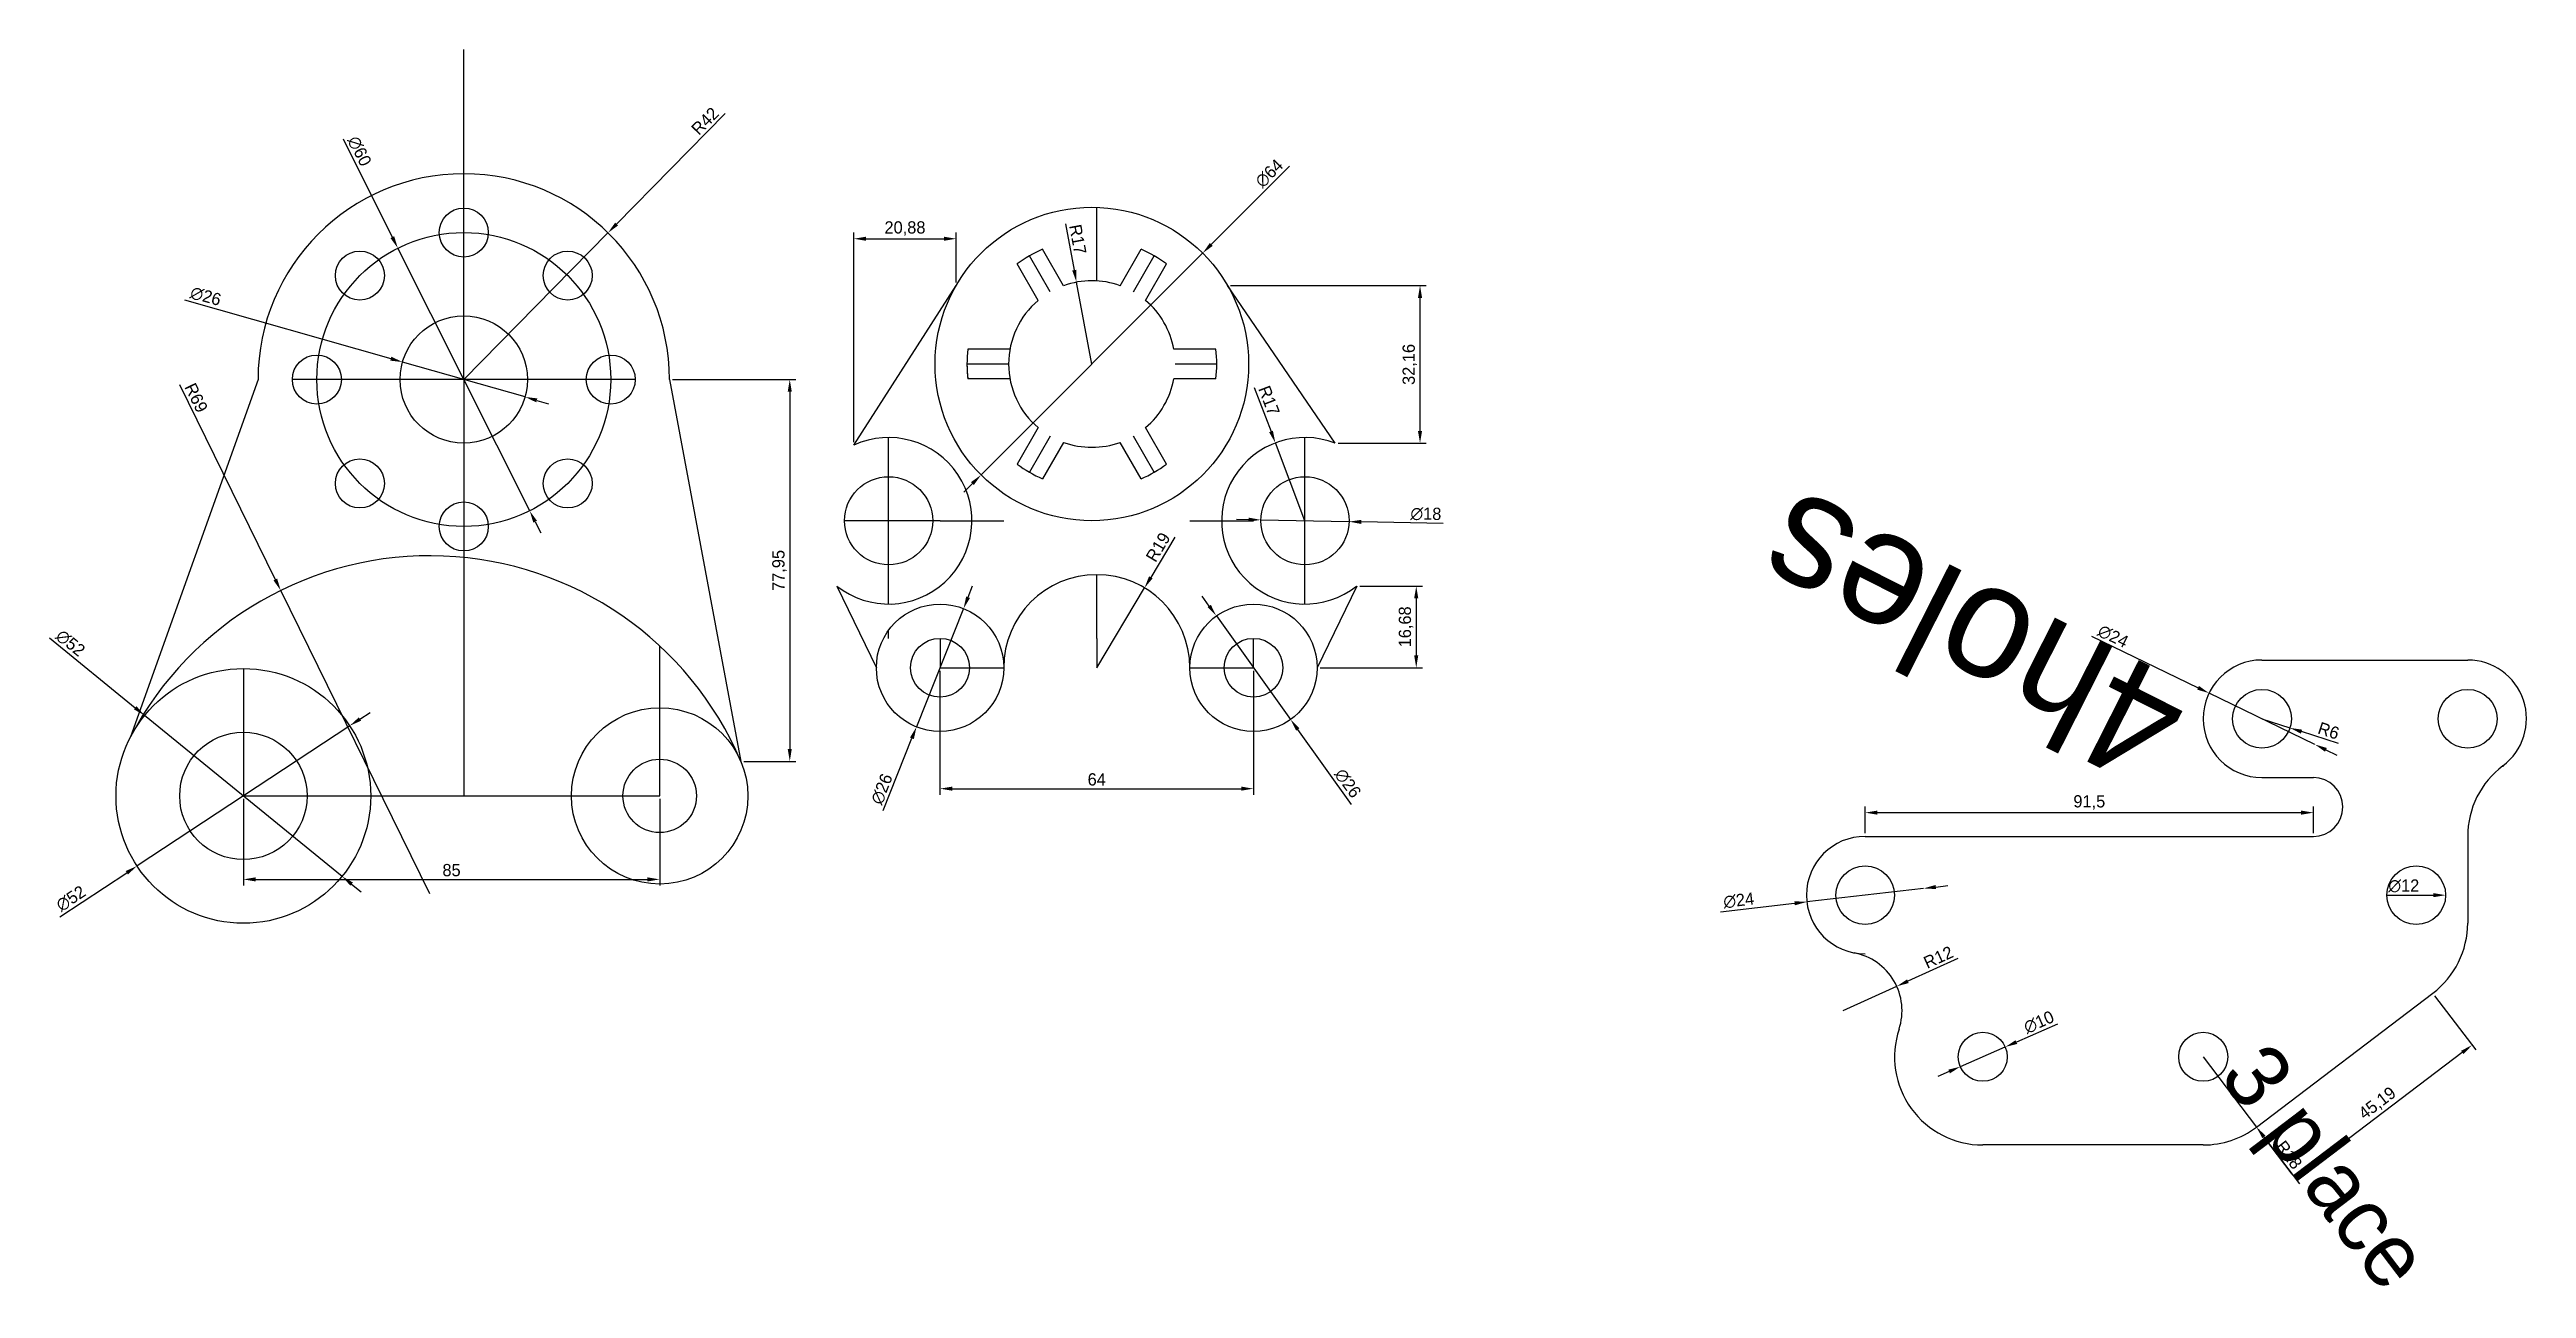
# Model space of a CAD drawing. Header units: millimetres. Extents: x 194 to 1143, y 18 to 278.
# Drawn here: x 194 to 700, y 25 to 278 of the extents above; entities that cross this region are included whole.
import ezdxf

# ---------------------------------------------------------------- set-up
doc = ezdxf.new("R2010")
doc.units = ezdxf.units.MM
doc.dimstyles.new('ISO-25', dxfattribs={"dimtxt": 2.5, "dimasz": 2.5, "dimexe": 1.25, "dimexo": 0.625, "dimtad": 1, "dimtxsty": 'Standard', "dimcen": 2.5, "dimadec": 0, "dimazin": 0, "dimtfac": 1, "dimtmove": 0, "dimatfit": 3, "dimfxl": 1, "dimarcsym": 0})

msp = doc.modelspace()

# ---------------------------------------------------------------- texts
for s, height, rotation, p in [('4holes', 23.2386, 153.14392, (632.648, 147.086)), ('3 place ', 13, 307.18471, (636.899, 68.152))]:
    msp.add_text(s, height=height, rotation=rotation).set_placement(p)

# ---------------------------------------------------------------- blocks, each defined once
blk = doc.blocks.new('*U1')
blk.add_circle((0, 0), 5)
blk = doc.blocks.new('*U2')
at = {"color": 0, "linetype": 'ByBlock', "lineweight": -2, "transparency": 16777216}
blk.add_blockref('*U1', (278.77, 240.39), dxfattribs=at)
for p, rotation in [((257.55, 231.61), 45.00000000000001), ((299.98, 231.61), 314.9999999999999), ((248.77, 210.39), 90), ((308.77, 210.39), 269.9999999999999), ((257.55, 189.18), 135), ((299.98, 189.18), 225), ((278.77, 180.39), 180)]:
    blk.add_blockref('*U1', p, dxfattribs=dict(at, rotation=rotation))
blk = doc.blocks.new('*D5')
at = {"color": 0, "lineweight": -2, "transparency": 16777216}
for p, q in [((332.13, 264.67), (309.96, 242.12)), ((278.77, 210.39), (308.21, 240.34))]:
    blk.add_line(p, q, dxfattribs=at)
at = {"color": 0, "transparency": 16777216}
blk.add_solid([(309.67, 242.42), (310.26, 241.83), (308.21, 240.34)], dxfattribs=at)
at = {"layer": 'Defpoints', "color": 0, "transparency": 16777216}
for p in [(308.21, 240.34), (278.77, 210.39)]:
    blk.add_point(p, dxfattribs=at)
at = {"color": 0, "transparency": 16777216, "insert": (328.02, 263.16), "char_height": 2.5, "attachment_point": 5, "rotation": 45.4834}
blk.add_mtext('R42', dxfattribs=at)
blk = doc.blocks.new('*D6')
at = {"color": 0, "lineweight": -2, "transparency": 16777216}
for p, q in [((233.77, 124.77), (233.77, 107.1)), ((318.77, 124.77), (318.77, 107.1)), ((236.27, 108.35), (316.27, 108.35))]:
    blk.add_line(p, q, dxfattribs=at)
at = {"color": 0, "transparency": 16777216}
for points in [[(236.27, 108.77), (236.27, 107.93), (233.77, 108.35)], [(316.27, 108.77), (316.27, 107.93), (318.77, 108.35)]]:
    blk.add_solid(points, dxfattribs=at)
at = {"layer": 'Defpoints', "color": 0, "transparency": 16777216}
for p in [(233.77, 125.39), (318.77, 125.39), (318.77, 108.35)]:
    blk.add_point(p, dxfattribs=at)
at = {"color": 0, "transparency": 16777216, "insert": (276.27, 110.23), "char_height": 2.5, "attachment_point": 5}
blk.add_mtext('85', dxfattribs=at)
blk = doc.blocks.new('*D7')
at = {"color": 0, "lineweight": -2, "transparency": 16777216}
for p, q in [((321.39, 210.39), (346.57, 210.39)), ((345.32, 207.89), (345.32, 134.95)), ((335.95, 132.45), (346.57, 132.45))]:
    blk.add_line(p, q, dxfattribs=at)
at = {"color": 0, "transparency": 16777216}
for points in [[(344.9, 207.89), (345.73, 207.89), (345.32, 210.39)], [(344.9, 134.95), (345.73, 134.95), (345.32, 132.45)]]:
    blk.add_solid(points, dxfattribs=at)
at = {"layer": 'Defpoints', "color": 0, "transparency": 16777216}
for p in [(320.77, 210.39), (335.33, 132.45), (345.32, 132.45)]:
    blk.add_point(p, dxfattribs=at)
at = {"color": 0, "transparency": 16777216, "insert": (343.23, 171.42), "char_height": 2.5, "attachment_point": 5, "rotation": 90}
blk.add_mtext('77,95', dxfattribs=at)
blk = doc.blocks.new('*D8')
at = {"color": 0, "lineweight": -2, "transparency": 16777216}
for p, q in [((221.75, 226.67), (263.86, 214.65)), ((291.27, 206.83), (266.26, 213.96)), ((293.67, 206.14), (296.07, 205.45))]:
    blk.add_line(p, q, dxfattribs=at)
at = {"color": 0, "transparency": 16777216}
for points in [[(263.97, 215.05), (263.75, 214.25), (266.26, 213.96)], [(293.78, 206.54), (293.56, 205.74), (291.27, 206.83)]]:
    blk.add_solid(points, dxfattribs=at)
at = {"layer": 'Defpoints', "color": 0, "transparency": 16777216}
for p in [(266.26, 213.96), (291.27, 206.83)]:
    blk.add_point(p, dxfattribs=at)
at = {"color": 0, "transparency": 16777216, "insert": (226.07, 227.38), "char_height": 2.5, "attachment_point": 5, "rotation": 344.0687}
blk.add_mtext('∅26', dxfattribs=at)
blk = doc.blocks.new('*D9')
at = {"color": 0, "lineweight": -2, "transparency": 16777216}
for p, q in [((254.11, 259.51), (264.18, 239.44)), ((292.23, 183.58), (265.31, 237.2)), ((293.35, 181.35), (294.47, 179.11))]:
    blk.add_line(p, q, dxfattribs=at)
at = {"color": 0, "transparency": 16777216}
for points in [[(264.56, 239.63), (263.81, 239.25), (265.31, 237.2)], [(293.72, 181.54), (292.97, 181.16), (292.23, 183.58)]]:
    blk.add_solid(points, dxfattribs=at)
at = {"layer": 'Defpoints', "color": 0, "transparency": 16777216}
for p in [(265.31, 237.2), (292.23, 183.58)]:
    blk.add_point(p, dxfattribs=at)
at = {"color": 0, "transparency": 16777216, "insert": (257.46, 257), "char_height": 2.5, "attachment_point": 5, "rotation": 296.6577}
blk.add_mtext('∅60', dxfattribs=at)
blk = doc.blocks.new('*D10')
at = {"color": 0, "lineweight": -2, "transparency": 16777216}
for p, q in [((220.71, 209.39), (240.29, 169.58)), ((271.84, 105.41), (241.39, 167.33))]:
    blk.add_line(p, q, dxfattribs=at)
at = {"color": 0, "transparency": 16777216}
blk.add_solid([(240.66, 169.76), (239.92, 169.39), (241.39, 167.33)], dxfattribs=at)
at = {"layer": 'Defpoints', "color": 0, "transparency": 16777216}
for p in [(241.39, 167.33), (271.84, 105.41)]:
    blk.add_point(p, dxfattribs=at)
at = {"color": 0, "transparency": 16777216, "insert": (224.14, 206.67), "char_height": 2.5, "attachment_point": 5, "rotation": 296.1857}
blk.add_mtext('R69', dxfattribs=at)
blk = doc.blocks.new('*D11')
at = {"color": 0, "lineweight": -2, "transparency": 16777216}
for p, q in [((194.2, 157.63), (211.67, 143.39)), ((253.92, 108.97), (213.61, 141.82)), ((255.86, 107.39), (257.8, 105.81))]:
    blk.add_line(p, q, dxfattribs=at)
at = {"color": 0, "transparency": 16777216}
for points in [[(211.93, 143.72), (211.41, 143.07), (213.61, 141.82)], [(256.12, 107.72), (255.6, 107.07), (253.92, 108.97)]]:
    blk.add_solid(points, dxfattribs=at)
at = {"layer": 'Defpoints', "color": 0, "transparency": 16777216}
for p in [(213.61, 141.82), (253.92, 108.97)]:
    blk.add_point(p, dxfattribs=at)
at = {"color": 0, "transparency": 16777216, "insert": (198.45, 156.58), "char_height": 2.5, "attachment_point": 5, "rotation": 320.8304}
blk.add_mtext('∅52', dxfattribs=at)
blk = doc.blocks.new('*D12')
at = {"color": 0, "lineweight": -2, "transparency": 16777216}
for p, q in [((257.56, 141.08), (259.65, 142.45)), ((255.47, 139.7), (212.06, 111.09)), ((196.29, 100.69), (209.97, 109.71))]:
    blk.add_line(p, q, dxfattribs=at)
at = {"color": 0, "transparency": 16777216}
for points in [[(257.33, 141.42), (257.79, 140.73), (255.47, 139.7)], [(209.74, 110.06), (210.2, 109.36), (212.06, 111.09)]]:
    blk.add_solid(points, dxfattribs=at)
at = {"layer": 'Defpoints', "color": 0, "transparency": 16777216}
for p in [(255.47, 139.7), (212.06, 111.09)]:
    blk.add_point(p, dxfattribs=at)
at = {"color": 0, "transparency": 16777216, "insert": (198.56, 104.44), "char_height": 2.5, "attachment_point": 5, "rotation": 33.3853}
blk.add_mtext('∅52', dxfattribs=at)
blk = doc.blocks.new('*D13')
at = {"color": 0, "lineweight": -2, "transparency": 16777216}
for p, q in [((435.33, 229.56), (475.24, 229.56)), ((473.99, 199.89), (473.99, 227.06)), ((457.3, 197.39), (475.24, 197.39))]:
    blk.add_line(p, q, dxfattribs=at)
at = {"color": 0, "transparency": 16777216}
for points in [[(473.57, 227.06), (474.41, 227.06), (473.99, 229.56)], [(473.57, 199.89), (474.41, 199.89), (473.99, 197.39)]]:
    blk.add_solid(points, dxfattribs=at)
at = {"layer": 'Defpoints', "color": 0, "transparency": 16777216}
for p in [(434.71, 229.56), (473.99, 229.56), (456.68, 197.39)]:
    blk.add_point(p, dxfattribs=at)
at = {"color": 0, "transparency": 16777216, "insert": (471.91, 213.47), "char_height": 2.5, "attachment_point": 5, "rotation": 90}
blk.add_mtext('32,16', dxfattribs=at)
blk = doc.blocks.new('*D14')
at = {"color": 0, "lineweight": -2, "transparency": 16777216}
for p, q in [((447.33, 253.93), (431.38, 237.96)), ((384.38, 190.92), (429.61, 236.19)), ((382.61, 189.15), (380.84, 187.38))]:
    blk.add_line(p, q, dxfattribs=at)
at = {"color": 0, "transparency": 16777216}
for points in [[(431.08, 238.26), (431.67, 237.67), (429.61, 236.19)], [(382.31, 189.44), (382.9, 188.86), (384.38, 190.92)]]:
    blk.add_solid(points, dxfattribs=at)
at = {"layer": 'Defpoints', "color": 0, "transparency": 16777216}
for p in [(429.61, 236.19), (384.38, 190.92)]:
    blk.add_point(p, dxfattribs=at)
at = {"color": 0, "transparency": 16777216, "insert": (443.21, 252.46), "char_height": 2.5, "attachment_point": 5, "rotation": 45.0249}
blk.add_mtext('∅64', dxfattribs=at)
blk = doc.blocks.new('*D15')
at = {"color": 0, "lineweight": -2, "transparency": 16777216}
for p, q in [((439, 181.78), (436.5, 181.83)), ((441.5, 181.74), (459.49, 181.38)), ((478.69, 181), (461.99, 181.33))]:
    blk.add_line(p, q, dxfattribs=at)
at = {"color": 0, "transparency": 16777216}
for points in [[(439, 182.2), (438.99, 181.37), (441.5, 181.74)], [(462, 181.74), (461.98, 180.91), (459.49, 181.38)]]:
    blk.add_solid(points, dxfattribs=at)
at = {"layer": 'Defpoints', "color": 0, "transparency": 16777216}
for p in [(441.5, 181.74), (459.49, 181.38)]:
    blk.add_point(p, dxfattribs=at)
at = {"color": 0, "transparency": 16777216, "insert": (475.19, 182.94), "char_height": 2.5, "attachment_point": 5, "rotation": 358.8605}
blk.add_mtext('∅18', dxfattribs=at)
blk = doc.blocks.new('*D16')
at = {"color": 0, "lineweight": -2, "transparency": 16777216}
for p, q in [((461.68, 168.23), (474.47, 168.23)), ((473.22, 165.73), (473.22, 154.06)), ((453.62, 151.56), (474.47, 151.56))]:
    blk.add_line(p, q, dxfattribs=at)
at = {"color": 0, "transparency": 16777216}
for points in [[(472.8, 165.73), (473.63, 165.73), (473.22, 168.23)], [(472.8, 154.06), (473.63, 154.06), (473.22, 151.56)]]:
    blk.add_solid(points, dxfattribs=at)
at = {"layer": 'Defpoints', "color": 0, "transparency": 16777216}
for p in [(461.06, 168.23), (452.99, 151.56), (473.22, 151.56)]:
    blk.add_point(p, dxfattribs=at)
at = {"color": 0, "transparency": 16777216, "insert": (471.13, 159.9), "char_height": 2.5, "attachment_point": 5, "rotation": 90}
blk.add_mtext('16,68', dxfattribs=at)
blk = doc.blocks.new('*D17')
at = {"color": 0, "lineweight": -2, "transparency": 16777216}
for p, q in [((430.96, 164.15), (429.5, 166.18)), ((432.41, 162.12), (447.58, 141)), ((460.02, 123.66), (449.03, 138.96))]:
    blk.add_line(p, q, dxfattribs=at)
at = {"color": 0, "transparency": 16777216}
for points in [[(431.29, 164.39), (430.62, 163.91), (432.41, 162.12)], [(449.37, 139.21), (448.69, 138.72), (447.58, 141)]]:
    blk.add_solid(points, dxfattribs=at)
at = {"layer": 'Defpoints', "color": 0, "transparency": 16777216}
for p in [(432.41, 162.12), (447.58, 141)]:
    blk.add_point(p, dxfattribs=at)
at = {"color": 0, "transparency": 16777216, "insert": (459.24, 127.97), "char_height": 2.5, "attachment_point": 5, "rotation": 305.6716}
blk.add_mtext('∅26', dxfattribs=at)
blk = doc.blocks.new('*D18')
at = {"color": 0, "lineweight": -2, "transparency": 16777216}
for p, q in [((381.73, 165.96), (382.65, 168.28)), ((380.8, 163.63), (371.19, 139.48)), ((364.39, 122.42), (370.26, 137.16))]:
    blk.add_line(p, q, dxfattribs=at)
at = {"color": 0, "transparency": 16777216}
for points in [[(381.34, 166.11), (382.11, 165.8), (380.8, 163.63)], [(369.87, 137.31), (370.65, 137), (371.19, 139.48)]]:
    blk.add_solid(points, dxfattribs=at)
at = {"layer": 'Defpoints', "color": 0, "transparency": 16777216}
for p in [(380.8, 163.63), (371.19, 139.48)]:
    blk.add_point(p, dxfattribs=at)
at = {"color": 0, "transparency": 16777216, "insert": (364.12, 126.79), "char_height": 2.5, "attachment_point": 5, "rotation": 68.2908}
blk.add_mtext('∅26', dxfattribs=at)
blk = doc.blocks.new('*D19')
at = {"color": 0, "lineweight": -2, "transparency": 16777216}
for p, q in [((358.4, 197.63), (358.4, 240.38)), ((360.9, 239.13), (376.78, 239.13)), ((379.28, 230.18), (379.28, 240.38))]:
    blk.add_line(p, q, dxfattribs=at)
at = {"color": 0, "transparency": 16777216}
for points in [[(360.9, 239.55), (360.9, 238.71), (358.4, 239.13)], [(376.78, 239.55), (376.78, 238.71), (379.28, 239.13)]]:
    blk.add_solid(points, dxfattribs=at)
at = {"layer": 'Defpoints', "color": 0, "transparency": 16777216}
for p in [(379.28, 239.13), (379.28, 229.56), (358.4, 197.01)]:
    blk.add_point(p, dxfattribs=at)
at = {"color": 0, "transparency": 16777216, "insert": (368.84, 241.21), "char_height": 2.5, "attachment_point": 5}
blk.add_mtext('20,88', dxfattribs=at)
blk = doc.blocks.new('*D20')
at = {"color": 0, "lineweight": -2, "transparency": 16777216}
for p, q in [((401.63, 242.14), (403.4, 232.72)), ((406.99, 213.56), (403.86, 230.26))]:
    blk.add_line(p, q, dxfattribs=at)
at = {"color": 0, "transparency": 16777216}
blk.add_solid([(403.81, 232.8), (402.99, 232.64), (403.86, 230.26)], dxfattribs=at)
at = {"layer": 'Defpoints', "color": 0, "transparency": 16777216}
for p in [(403.86, 230.26), (406.99, 213.56)]:
    blk.add_point(p, dxfattribs=at)
at = {"color": 0, "transparency": 16777216, "insert": (404.13, 239.01), "char_height": 2.5, "attachment_point": 5, "rotation": 280.6304}
blk.add_mtext('R17', dxfattribs=at)
blk = doc.blocks.new('*D21')
at = {"color": 0, "lineweight": -2, "transparency": 16777216}
for p, q in [((423.95, 178.23), (419.03, 170.01)), ((407.99, 151.56), (417.75, 167.86))]:
    blk.add_line(p, q, dxfattribs=at)
at = {"color": 0, "transparency": 16777216}
blk.add_solid([(418.67, 170.22), (419.39, 169.79), (417.75, 167.86)], dxfattribs=at)
at = {"layer": 'Defpoints', "color": 0, "transparency": 16777216}
for p in [(417.75, 167.86), (407.99, 151.56)]:
    blk.add_point(p, dxfattribs=at)
at = {"color": 0, "transparency": 16777216, "insert": (420.52, 176.16), "char_height": 2.5, "attachment_point": 5, "rotation": 59.1173}
blk.add_mtext('R19', dxfattribs=at)
blk = doc.blocks.new('*D22')
at = {"color": 0, "lineweight": -2, "transparency": 16777216}
for p, q in [((440.16, 208.74), (443.57, 199.78)), ((450.49, 181.56), (444.46, 197.45))]:
    blk.add_line(p, q, dxfattribs=at)
at = {"color": 0, "transparency": 16777216}
blk.add_solid([(443.96, 199.93), (443.18, 199.64), (444.46, 197.45)], dxfattribs=at)
at = {"layer": 'Defpoints', "color": 0, "transparency": 16777216}
for p in [(444.46, 197.45), (450.49, 181.56)]:
    blk.add_point(p, dxfattribs=at)
at = {"color": 0, "transparency": 16777216, "insert": (443.18, 206.1), "char_height": 2.5, "attachment_point": 5, "rotation": 290.8036}
blk.add_mtext('R17', dxfattribs=at)
blk = doc.blocks.new('*D23')
at = {"color": 0, "lineweight": -2, "transparency": 16777216}
for p, q in [((375.99, 150.93), (375.99, 125.62)), ((439.99, 150.93), (439.99, 125.62)), ((378.49, 126.87), (437.49, 126.87))]:
    blk.add_line(p, q, dxfattribs=at)
at = {"color": 0, "transparency": 16777216}
for points in [[(378.49, 127.29), (378.49, 126.46), (375.99, 126.87)], [(437.49, 127.29), (437.49, 126.46), (439.99, 126.87)]]:
    blk.add_solid(points, dxfattribs=at)
at = {"layer": 'Defpoints', "color": 0, "transparency": 16777216}
for p in [(375.99, 151.56), (439.99, 151.56), (439.99, 126.87)]:
    blk.add_point(p, dxfattribs=at)
at = {"color": 0, "transparency": 16777216, "insert": (407.99, 128.75), "char_height": 2.5, "attachment_point": 5}
blk.add_mtext('64', dxfattribs=at)
blk = doc.blocks.new('*D24')
at = {"color": 0, "lineweight": -2, "transparency": 16777216}
for p, q in [((681.13, 84.61), (689.53, 73.54)), ((686.78, 73.02), (654.77, 48.73)), ((645.13, 57.3), (653.53, 46.23))]:
    blk.add_line(p, q, dxfattribs=at)
at = {"color": 0, "transparency": 16777216}
for points in [[(686.53, 73.36), (687.04, 72.69), (688.78, 74.53)], [(654.52, 49.07), (655.02, 48.4), (652.78, 47.22)]]:
    blk.add_solid(points, dxfattribs=at)
at = {"layer": 'Defpoints', "color": 0, "transparency": 16777216}
for p in [(680.76, 85.1), (644.76, 57.79), (652.78, 47.22)]:
    blk.add_point(p, dxfattribs=at)
at = {"color": 0, "transparency": 16777216, "insert": (669.52, 62.54), "char_height": 2.5, "attachment_point": 5, "rotation": 37.1847}
blk.add_mtext('45,19', dxfattribs=at)
blk = doc.blocks.new('*D25')
at = {"color": 0, "lineweight": -2, "transparency": 16777216}
for p, q in [((645.88, 141.13), (651.58, 139.28)), ((661.49, 136.07), (653.96, 138.51))]:
    blk.add_line(p, q, dxfattribs=at)
at = {"color": 0, "transparency": 16777216}
blk.add_solid([(654.09, 138.91), (653.83, 138.11), (651.58, 139.28)], dxfattribs=at)
at = {"layer": 'Defpoints', "color": 0, "transparency": 16777216}
for p in [(645.88, 141.13), (651.58, 139.28)]:
    blk.add_point(p, dxfattribs=at)
at = {"color": 0, "transparency": 16777216, "insert": (659.49, 138.69), "char_height": 2.5, "attachment_point": 5, "rotation": 342.0181}
blk.add_mtext('R6', dxfattribs=at)
blk = doc.blocks.new('*D26')
at = {"color": 0, "lineweight": -2, "transparency": 16777216}
for p, q in [((611.09, 158), (632.83, 147.46)), ((656.67, 135.9), (635.08, 146.37)), ((658.92, 134.81), (661.17, 133.72))]:
    blk.add_line(p, q, dxfattribs=at)
at = {"color": 0, "transparency": 16777216}
for points in [[(633.01, 147.84), (632.65, 147.09), (635.08, 146.37)], [(659.11, 135.18), (658.74, 134.43), (656.67, 135.9)]]:
    blk.add_solid(points, dxfattribs=at)
at = {"layer": 'Defpoints', "color": 0, "transparency": 16777216}
for p in [(635.08, 146.37), (656.67, 135.9)]:
    blk.add_point(p, dxfattribs=at)
at = {"color": 0, "transparency": 16777216, "insert": (615.47, 157.96), "char_height": 2.5, "attachment_point": 5, "rotation": 334.1318}
blk.add_mtext('∅24', dxfattribs=at)
blk = doc.blocks.new('*D27')
at = {"color": 0, "lineweight": -2, "transparency": 16777216}
for p, q in [((564.88, 117.76), (564.88, 123.23)), ((567.38, 121.98), (653.88, 121.98)), ((656.38, 117.76), (656.38, 123.23))]:
    blk.add_line(p, q, dxfattribs=at)
at = {"color": 0, "transparency": 16777216}
for points in [[(567.38, 122.4), (567.38, 121.56), (564.88, 121.98)], [(653.88, 122.4), (653.88, 121.56), (656.38, 121.98)]]:
    blk.add_solid(points, dxfattribs=at)
at = {"layer": 'Defpoints', "color": 0, "transparency": 16777216}
for p in [(656.38, 121.98), (564.88, 117.13), (656.38, 117.13)]:
    blk.add_point(p, dxfattribs=at)
at = {"color": 0, "transparency": 16777216, "insert": (610.63, 124.06), "char_height": 2.5, "attachment_point": 5}
blk.add_mtext('91,5', dxfattribs=at)
blk = doc.blocks.new('*D28')
at = {"color": 0, "lineweight": -2, "transparency": 16777216}
for p, q in [((583.81, 92.22), (573.59, 87.57)), ((560.4, 81.56), (571.32, 86.53))]:
    blk.add_line(p, q, dxfattribs=at)
at = {"color": 0, "transparency": 16777216}
blk.add_solid([(573.42, 87.94), (573.76, 87.19), (571.32, 86.53)], dxfattribs=at)
at = {"layer": 'Defpoints', "color": 0, "transparency": 16777216}
for p in [(571.32, 86.53), (560.4, 81.56)]:
    blk.add_point(p, dxfattribs=at)
at = {"color": 0, "transparency": 16777216, "insert": (579.81, 92.46), "char_height": 2.5, "attachment_point": 5, "rotation": 24.48}
blk.add_mtext('R12', dxfattribs=at)
blk = doc.blocks.new('*D29')
at = {"color": 0, "lineweight": -2, "transparency": 16777216}
for p, q in [((604.15, 78.81), (595.75, 75.14)), ((584.3, 70.13), (593.46, 74.14)), ((582.01, 69.13), (579.71, 68.13))]:
    blk.add_line(p, q, dxfattribs=at)
at = {"color": 0, "transparency": 16777216}
for points in [[(595.58, 75.52), (595.92, 74.76), (593.46, 74.14)], [(581.84, 69.51), (582.17, 68.75), (584.3, 70.13)]]:
    blk.add_solid(points, dxfattribs=at)
at = {"layer": 'Defpoints', "color": 0, "transparency": 16777216}
for p in [(593.46, 74.14), (584.3, 70.13)]:
    blk.add_point(p, dxfattribs=at)
at = {"color": 0, "transparency": 16777216, "insert": (600.34, 79.19), "char_height": 2.5, "attachment_point": 5, "rotation": 23.612}
blk.add_mtext('∅10', dxfattribs=at)
blk = doc.blocks.new('*D30')
at = {"color": 0, "lineweight": -2, "transparency": 16777216}
for p, q in [((633.88, 72.13), (644.76, 57.79)), ((652.06, 48.17), (646.27, 55.8))]:
    blk.add_line(p, q, dxfattribs=at)
at = {"color": 0, "transparency": 16777216}
blk.add_solid([(646.6, 56.05), (645.94, 55.55), (644.76, 57.79)], dxfattribs=at)
at = {"layer": 'Defpoints', "color": 0, "transparency": 16777216}
for p in [(633.88, 72.13), (644.76, 57.79)]:
    blk.add_point(p, dxfattribs=at)
at = {"color": 0, "transparency": 16777216, "insert": (651.41, 52.12), "char_height": 2.5, "attachment_point": 5, "rotation": 307.1847}
blk.add_mtext('R18', dxfattribs=at)
blk = doc.blocks.new('*D31')
at = {"color": 0, "lineweight": -2, "transparency": 16777216}
blk.add_line((671.29, 105.13), (680.88, 105.13), dxfattribs=at)
at = {"color": 0, "transparency": 16777216}
blk.add_solid([(680.88, 105.55), (680.88, 104.72), (683.38, 105.13)], dxfattribs=at)
at = {"layer": 'Defpoints', "color": 0, "transparency": 16777216}
for p in [(671.38, 105.13), (683.38, 105.13)]:
    blk.add_point(p, dxfattribs=at)
at = {"color": 0, "transparency": 16777216, "insert": (674.84, 107.01), "char_height": 2.5, "attachment_point": 5}
blk.add_mtext('∅12', dxfattribs=at)
blk = doc.blocks.new('*D32')
at = {"color": 0, "lineweight": -2, "transparency": 16777216}
for p, q in [((576.8, 106.51), (552.96, 103.76)), ((579.28, 106.79), (581.77, 107.08)), ((535.34, 101.73), (550.47, 103.47))]:
    blk.add_line(p, q, dxfattribs=at)
at = {"color": 0, "transparency": 16777216}
for points in [[(579.23, 107.21), (579.33, 106.38), (576.8, 106.51)], [(550.42, 103.89), (550.52, 103.06), (552.96, 103.76)]]:
    blk.add_solid(points, dxfattribs=at)
at = {"layer": 'Defpoints', "color": 0, "transparency": 16777216}
for p in [(576.8, 106.51), (552.96, 103.76)]:
    blk.add_point(p, dxfattribs=at)
at = {"color": 0, "transparency": 16777216, "insert": (539.06, 104.05), "char_height": 2.5, "attachment_point": 5, "rotation": 6.5739}
blk.add_mtext('∅24', dxfattribs=at)

# ---------------------------------------------------------------- dimensions: what is measured, and where the dimension line sits
for center, mpoint, picture, middle in [((278.765, 210.394), (308.212, 240.342), '*D5', (329.359, 261.848)), ((271.842, 105.414), (241.393, 167.333), '*D10', (222.457, 205.84)), ((560.395, 81.557), (571.316, 86.53), '*D28', (580.591, 90.753))]:
    dim = msp.add_radius_dim(center=center, mpoint=mpoint, dimstyle='ISO-25')
    dim.commit()
    dim.dimension.update_dxf_attribs({"geometry": picture, "text_midpoint": middle, "dimtype": 164})
for p1, p2, picture, middle in [((292.225, 183.583), (265.305, 237.205), '*D9', (255.788, 256.162)), ((384.377, 190.919), (429.612, 236.194), '*D14', (444.536, 251.13)), ((291.266, 206.826), (266.265, 213.962), '*D8', (225.558, 225.582)), ((441.496, 181.735), (459.493, 181.377), '*D15', (475.154, 181.066)), ((380.803, 163.634), (371.186, 139.478), '*D18', (365.859, 126.098)), ((432.414, 162.117), (447.575, 140.995), '*D17', (457.713, 126.872)), ((253.923, 108.972), (213.608, 141.816), '*D11', (197.265, 155.13)), ((656.675, 135.899), (635.08, 146.371), '*D26', (614.65, 156.277)), ((255.475, 139.701), (212.056, 111.087), '*D12', (199.591, 102.872)), ((576.798, 106.509), (552.956, 103.761), '*D32', (539.275, 102.184)), ((671.377, 105.135), (683.377, 105.135), '*D31', (674.835, 105.135))]:
    dim = msp.add_diameter_dim_2p(p1=p1, p2=p2, dimstyle='ISO-25')
    dim.commit()
    dim.dimension.update_dxf_attribs({"geometry": picture, "text_midpoint": middle, "dimtype": 163})
for base, p1, p2, picture, middle in [((379.282, 239.13), (358.405, 197.007), (379.282, 229.556), '*D19', (368.843, 241.213)), ((439.994, 126.872), (375.994, 151.556), (439.994, 151.556), '*D23', (407.994, 128.747)), ((318.765, 108.35), (233.765, 125.394), (318.765, 125.394), '*D6', (276.265, 110.225)), ((656.377, 121.981), (564.877, 117.135), (656.377, 117.135), '*D27', (610.627, 124.064))]:
    dim = msp.add_linear_dim(base=base, p1=p1, p2=p2, dimstyle='ISO-25')
    dim.commit()
    dim.dimension.update_dxf_attribs({"geometry": picture, "text_midpoint": middle})
for center, mpoint, picture, middle in [((406.994, 213.556), (403.858, 230.264), '*D20', (404.125, 239.005)), ((450.494, 181.556), (444.457, 197.448), '*D22', (443.176, 206.099)), ((407.994, 151.556), (417.747, 167.862), '*D21', (420.522, 176.155)), ((645.877, 141.135), (651.584, 139.283), '*D25', (659.495, 138.686)), ((633.877, 72.135), (644.756, 57.795), '*D30', (651.412, 52.123))]:
    dim = msp.add_radius_dim(center=center, mpoint=mpoint, dimstyle='ISO-25')
    dim.commit()
    dim.dimension.update_dxf_attribs({"geometry": picture, "text_midpoint": middle})
for base, p1, p2, picture, middle in [((473.991, 229.556), (456.678, 197.392), (434.707, 229.556), '*D13', (471.908, 213.474)), ((345.317, 132.445), (320.765, 210.394), (335.326, 132.445), '*D7', (343.234, 171.42)), ((473.216, 151.556), (461.056, 168.235), (452.994, 151.556), '*D16', (471.132, 159.896))]:
    dim = msp.add_linear_dim(base=base, p1=p1, p2=p2, angle=90, dimstyle='ISO-25')
    dim.commit()
    dim.dimension.update_dxf_attribs({"geometry": picture, "text_midpoint": middle})
dim = msp.add_diameter_dim_2p(p1=(584.296, 70.132), p2=(593.459, 74.138), dimstyle='ISO-25')
dim.commit()
dim.dimension.update_dxf_attribs({"geometry": '*D29', "text_midpoint": (600.343, 79.194)})
dim = msp.add_aligned_dim(p1=(680.756, 85.105), p2=(644.756, 57.795), distance=13.268, dimstyle='ISO-25')
dim.commit()
dim.dimension.update_dxf_attribs({"geometry": '*D24', "text_midpoint": (669.516, 62.539)})

# ---------------------------------------------------------------- linework, layer by layer
for p, q in [((278.765, 210.394), (278.765, 277.751)), ((407.994, 230.527), (407.994, 245.541)), ((396.03, 226.548), (391.735, 233.987)), ((398.494, 228.279), (394.244, 235.64)), ((401.226, 229.548), (396.931, 236.987)), ((412.763, 229.548), (417.058, 236.987)), ((415.494, 228.279), (419.744, 235.64)), ((417.959, 226.548), (422.254, 233.987)), ((358.405, 197.007), (379.282, 229.556)), ((456.678, 197.392), (434.707, 229.556)), ((389.994, 213.556), (381.494, 213.556)), ((390.261, 216.556), (381.671, 216.556)), ((432.317, 216.556), (423.728, 216.556)), ((432.494, 213.556), (423.994, 213.556)), ((236.765, 210.394), (210.742, 137.475)), ((313.765, 210.394), (243.765, 210.394)), ((278.765, 210.394), (278.765, 125.394)), ((320.765, 210.394), (335.326, 132.445)), ((390.261, 210.556), (381.671, 210.556)), ((432.317, 210.556), (423.728, 210.556)), ((365.494, 164.556), (365.494, 198.556)), ((396.03, 200.565), (391.735, 193.126)), ((398.494, 198.834), (394.244, 191.473)), ((401.226, 197.565), (396.931, 190.126)), ((417.058, 190.126), (412.763, 197.565)), ((419.744, 191.473), (415.494, 198.834)), ((422.254, 193.126), (417.959, 200.565)), ((450.494, 164.556), (450.494, 198.556)), ((425.592, 187.343), (425.522, 187.465)), ((420.396, 184.343), (420.326, 184.465)), ((375.994, 181.556), (356.494, 181.556)), ((375.994, 181.556), (388.994, 181.556)), ((407.994, 181.556), (407.994, 181.572)), ((426.994, 181.556), (439.994, 181.556)), ((354.933, 168.235), (362.994, 151.556)), ((407.994, 157.556), (407.994, 170.556)), ((461.056, 168.235), (452.994, 151.556)), ((365.494, 157.556), (365.494, 159.221)), ((375.994, 157.556), (375.994, 151.556)), ((407.994, 157.556), (407.994, 151.556)), ((439.994, 151.556), (439.994, 157.556)), ((318.765, 125.394), (318.765, 156.003)), ((645.877, 153.135), (687.877, 153.135)), ((233.765, 151.394), (233.765, 125.394)), ((375.994, 151.556), (388.994, 151.556)), ((426.994, 151.556), (439.994, 151.556)), ((695.077, 131.535), (695.077, 131.349)), ((645.877, 129.135), (656.377, 129.135)), ((233.765, 125.394), (318.765, 125.394)), ((564.877, 117.135), (656.377, 117.135)), ((687.877, 117.135), (687.877, 108.288)), ((687.877, 108.288), (687.877, 99.445)), ((644.756, 57.795), (680.756, 85.105)), ((633.877, 54.135), (588.877, 54.135))]:
    msp.add_line(p, q)
for centre, radius in [((406.994, 213.556), 32), ((278.765, 210.394), 30), ((278.765, 210.394), 13), ((365.494, 181.556), 9), ((450.494, 181.556), 9), ((375.994, 151.556), 13), ((439.994, 151.556), 13), ((375.994, 151.556), 6), ((439.994, 151.556), 6), ((233.765, 125.394), 26), ((645.877, 141.135), 6), ((687.877, 141.135), 6), ((318.765, 125.394), 18), ((233.765, 125.394), 13), ((318.765, 125.394), 7.5), ((564.877, 105.135), 6), ((677.377, 105.135), 6), ((588.877, 72.135), 5), ((633.877, 72.135), 5)]:
    msp.add_circle(centre, radius)
for centre, radius, start, end in [((278.765, 210.394), 42, 0, 180), ((406.994, 213.556), 25.5, 113.24367, 126.75633), ((406.994, 213.556), 25.5, 113.24367, 126.75633), ((406.994, 213.556), 25.5, 53.24367, 66.75633), ((406.994, 213.556), 25.5, 53.24367, 66.75633), ((406.994, 213.556), 17, 70.16425, 109.83575), ((406.994, 213.556), 17, 130.16425, 229.83575), ((406.994, 213.556), 17, 10.16425, 49.83575), ((406.994, 213.556), 25.5, 173.24367, 186.75633), ((406.994, 213.556), 25.5, 180, 186.75633), ((406.994, 213.556), 25.5, 353.24367, 6.75633), ((406.994, 213.556), 25.5, 353.24367, 6.75633), ((406.994, 213.556), 17, 310.16425, 349.83575), ((365.494, 181.556), 17, 231.59205, 114.6478), ((406.994, 213.556), 17, 250.16425, 289.83575), ((450.494, 181.556), 17, 68.67134, 308.40795), ((406.994, 213.556), 25.5, 233.24367, 246.75633), ((406.994, 213.556), 25.5, 233.24367, 246.75633), ((406.994, 213.556), 25.5, 293.24367, 306.75633), ((406.994, 213.556), 25.5, 293.24367, 306.75633), ((271.842, 105.414), 69, 23.0638, 152.31303), ((407.994, 151.556), 19, 0, 180), ((645.877, 141.135), 12, 90, 270), ((687.877, 141.135), 12, 306.8699, 90), ((705.877, 117.135), 18, 126.8699, 180), ((656.377, 123.135), 6, 270, 90), ((564.877, 105.135), 12, 90, 270), ((564.877, 105.135), 12, 90, 270), ((669.877, 99.445), 18, 307.18471, 0), ((560.395, 81.557), 12, 341.69509, 79.23692), ((588.877, 72.135), 18, 161.69509, 270), ((633.877, 72.135), 18, 270, 307.18471)]:
    msp.add_arc(centre, radius, start, end)

# ---------------------------------------------------------------- block references
msp.add_blockref('*U2', (0, 0))

msp.set_redraw_order([(e.dxf.handle, doc.entitydb.next_handle()) for e in msp.query("TEXT MTEXT ATTDEF DIMENSION ARC_DIMENSION")])  # texts and dimensions are drawn at this point

doc.saveas('drawing.dxf')
